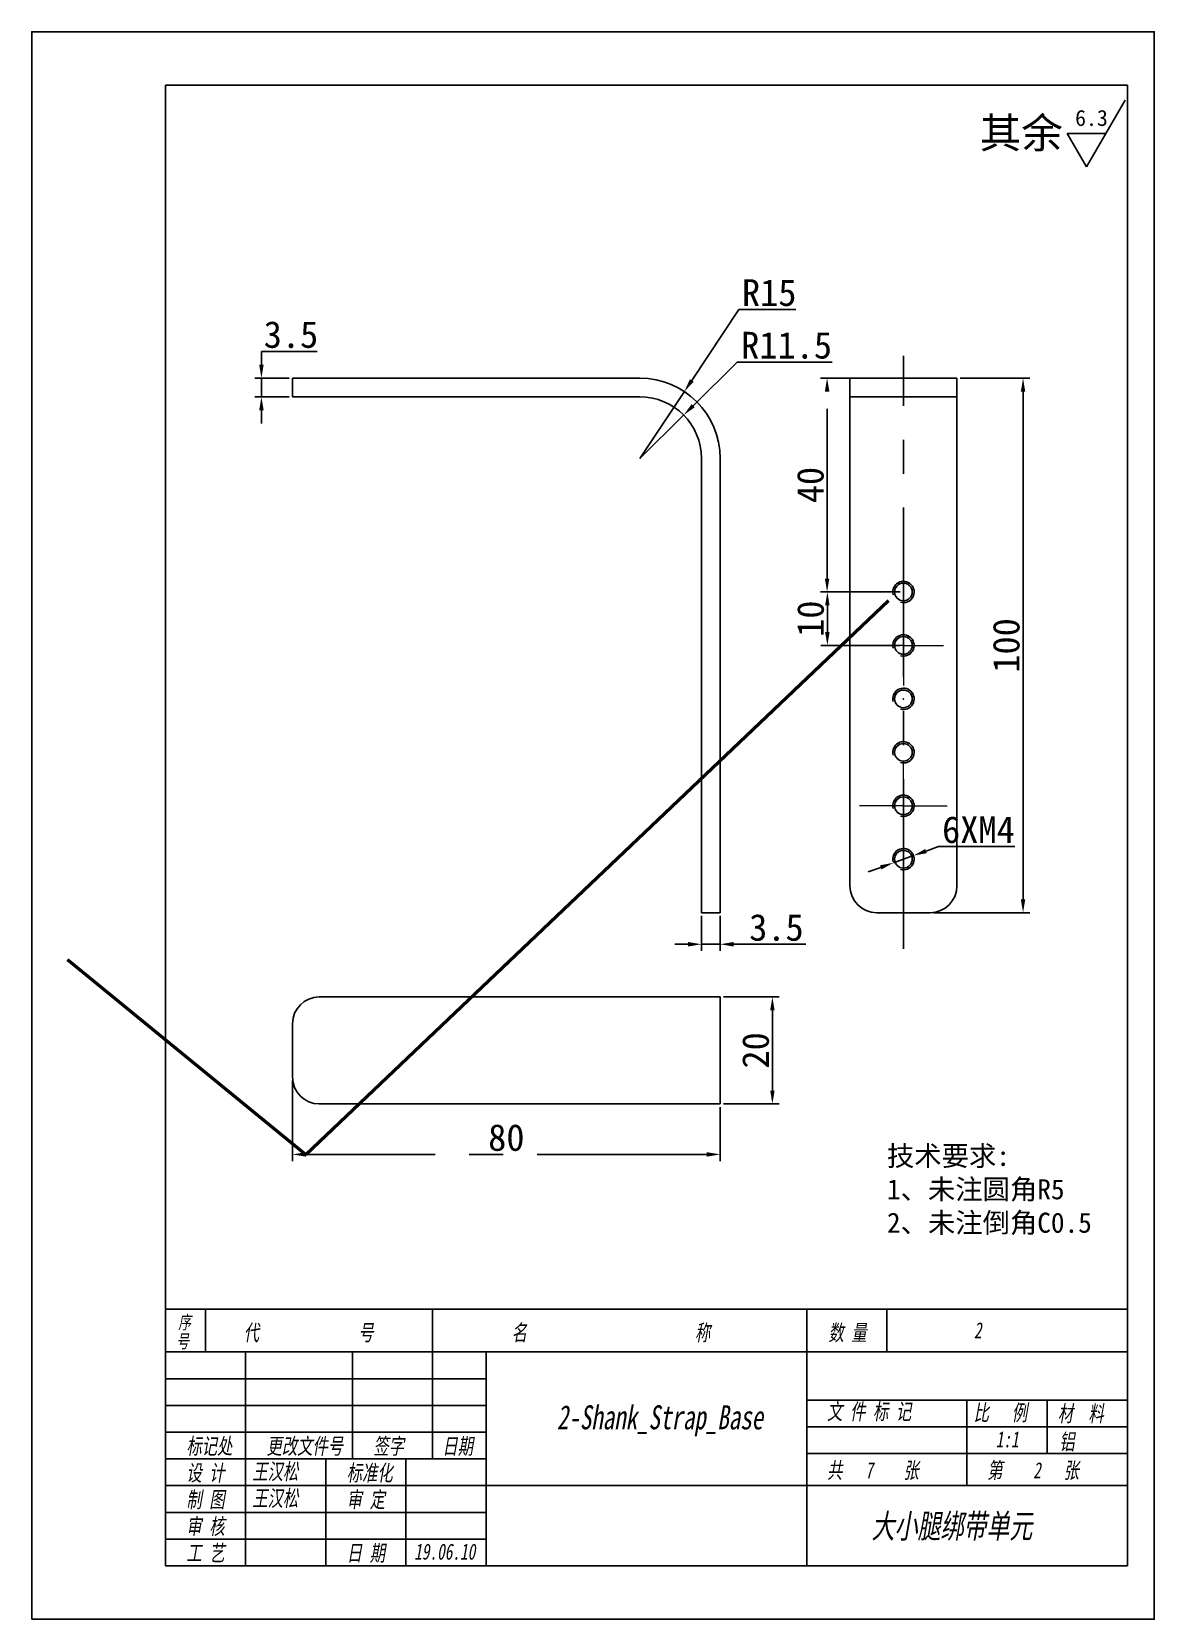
# Model space of a CAD drawing. Header units: millimetres. Extents: x 8840 to 20870, y -7456 to 1741.
# Drawn here: x 11234 to 11444, y -7023.7 to -6726.7 of the extents above; entities that cross this region are included whole.
import ezdxf

# ---------------------------------------------------------------- set-up
doc = ezdxf.new("R2010")
doc.units = ezdxf.units.MM
doc.linetypes.add('CENTER', pattern=[50.8, 31.75, -6.35, 6.35, -6.35])
doc.layers.get('0').update_dxf_attribs({"lineweight": 25})
for name, color, linetype in [('中心线', 5, 'CENTER'), ('临时线', 6, 'Continuous'), ('尺寸', 4, 'Continuous'), ('尺寸标注', 4, 'Continuous'), ('文字', 7, 'Continuous'), ('细实线', 2, 'Continuous')]:
    doc.layers.add(name, color=color, linetype=linetype)
doc.layers.add('粗实线', color=7, linetype='Continuous', lineweight=25)
doc.styles.get("Standard").update_dxf_attribs({"font": ''})
doc.styles.add('样式 2', font='', dxfattribs={"width": 0.7, "oblique": 10})
doc.styles.get('Standard').set_extended_font_data('SimSun')
doc.styles.get('样式 2').set_extended_font_data('SimSun')
doc.dimstyles.new('ISO-25 1.1', dxfattribs={"dimtxt": 5, "dimasz": 2.5, "dimexe": 1.25, "dimexo": 0.625, "dimtad": 1, "dimtoh": 1, "dimdsep": 46, "dimtxsty": 'Standard', "dimcen": 2.5, "dimclrt": 7, "dimadec": 0, "dimazin": 0, "dimtfac": 1, "dimtmove": 0, "dimatfit": 3, "dimfxl": 1, "dimarcsym": 0})

msp = doc.modelspace()

# ---------------------------------------------------------------- texts
at = {"style": '样式 2', "oblique": 10, "width": 0.7}
for s, height, p in [('序', 2.5, (11261.439, -6969.419)), ('号', 2.5, (11261.093, -6972.973)), ('代             号', 3, (11273.698, -6971.592)), ('名                      称', 3, (11323.829, -6971.592)), ('数 量', 3, (11383.086, -6971.592)), ('2', 3, (11410.301, -6971.163)), ('2-Shank_Strap_Base', 4.5, (11332.271, -6988.186)), ('文 件 标 记', 3, (11382.838, -6986.35)), ('比   例', 3, (11410.262, -6986.568)), ('材  料', 3, (11425.999, -6986.727)), ('标记处', 3, (11262.968, -6992.827)), ('更改文件号', 3, (11277.968, -6992.827)), ('签字', 3, (11297.968, -6992.827)), ('日期', 3, (11310.857, -6992.827)), ('1:1', 3, (11414.371, -6991.568)), ('铝', 3, (11426.276, -6992.011)), ('王汉松', 3, (11275.301, -6997.568)), ('共   7    张', 3, (11382.838, -6997.35)), ('第    2   张', 3, (11412.8, -6997.35)), ('设 计', 3, (11262.968, -6997.827)), ('标准化', 3, (11292.968, -6997.827)), ('制 图', 3, (11262.968, -7002.827)), ('王汉松', 3, (11275.301, -7002.568)), ('审 定', 3, (11292.968, -7002.827)), ('审 核', 3, (11262.968, -7007.827)), ('大小腿绑带单元', 4.5, (11391.161, -7008.531)), ('工 艺', 3, (11262.968, -7012.827)), ('日 期', 3, (11292.968, -7012.827)), ('19.06.10', 3, (11305.576, -7012.566))]:
    msp.add_text(s, height=height, dxfattribs=at).set_placement(p)
at = {"layer": '文字'}
msp.add_text('其余', height=5.7, dxfattribs=at).set_placement((11411.378, -6748.497))
at = {"layer": '文字', "ltscale": 0.1, "insert": (11394.025, -6935.154), "char_height": 3.75, "width": 54.13968, "attachment_point": 1}
msp.add_mtext('{\\fSimSun|b0|i0|c134|p2;技术要求:\\P1、未注圆角R5\\P2、未注倒角C0.5}', dxfattribs=at)

# ---------------------------------------------------------------- blocks, each defined once
blk = doc.blocks.new('ra')
at = {"layer": '细实线'}
for p, q in [((0, 0), (6, 10.39)), ((-3, 5.2), (0, 0)), ((-3, 5.2), (3, 5.2))]:
    blk.add_line(p, q, dxfattribs=at)
at = {"layer": '文字'}
blk.add_attdef('RA', (-1.78, 6.39), '', height=2.5, dxfattribs=at)
blk = doc.blocks.new('SW_CENTERMARKSYMBOL_0')
at = {"color": 0, "linetype": 'Continuous', "lineweight": 0}
for p, q in [((0, 5), (0, 7.5)), ((0, 0), (0, 5)), ((-5, 0), (-7.5, 0)), ((0, 0), (-5, 0)), ((0, 0), (0, -5)), ((0, 0), (5, 0)), ((5, 0), (7.5, 0)), ((0, -5), (0, -7.5))]:
    blk.add_line(p, q, dxfattribs=at)
blk = doc.blocks.new('SW_CENTERMARKSYMBOL_1')
at = {"color": 0, "linetype": 'Continuous', "lineweight": 0}
for p, q in [((0, 5), (0, 8.2)), ((0, 0), (0, 5)), ((-5, 0), (-8.2, 0)), ((0, 0), (-5, 0)), ((0, 0), (0, -5)), ((0, 0), (5, 0)), ((5, 0), (8.2, 0)), ((0, -5), (0, -8.2))]:
    blk.add_line(p, q, dxfattribs=at)
blk = doc.blocks.new('*D1089')
at = {"layer": 'Defpoints', "color": 0, "lineweight": 30}
for p in [(11407.11, -6791.53), (11402.11, -6891.53), (11419.49, -6891.53)]:
    blk.add_point(p, dxfattribs=at)
at = {"layer": '尺寸标注', "color": 0, "lineweight": -2}
for p, q in [((11407.73, -6791.53), (11420.74, -6791.53)), ((11419.49, -6794.03), (11419.49, -6889.03)), ((11402.73, -6891.53), (11420.74, -6891.53))]:
    blk.add_line(p, q, dxfattribs=at)
at = {"layer": '尺寸标注', "color": 0, "lineweight": 30}
for points in [[(11419.07, -6794.03), (11419.9, -6794.03), (11419.49, -6791.53)], [(11419.07, -6889.03), (11419.9, -6889.03), (11419.49, -6891.53)]]:
    blk.add_solid(points, dxfattribs=at)
at = {"layer": '尺寸标注', "color": 7, "insert": (11416.36, -6841.53), "char_height": 5, "attachment_point": 5, "rotation": 90}
blk.add_mtext('100', dxfattribs=at)
blk = doc.blocks.new('*D1090')
at = {"layer": 'Defpoints', "color": 0, "linetype": 'CENTER', "lineweight": 30}
for p in [(11282.82, -6922.3), (11362.82, -6927.3), (11282.82, -6936.76)]:
    blk.add_point(p, dxfattribs=at)
at = {"layer": '尺寸标注', "color": 0, "linetype": 'CENTER', "lineweight": -2}
for p, q in [((11282.82, -6922.93), (11282.82, -6938.01)), ((11362.82, -6927.93), (11362.82, -6938.01)), ((11360.32, -6936.76), (11285.32, -6936.76))]:
    blk.add_line(p, q, dxfattribs=at)
at = {"layer": '尺寸标注', "color": 0, "linetype": 'CENTER', "lineweight": 30}
for points in [[(11285.32, -6936.34), (11285.32, -6937.17), (11282.82, -6936.76)], [(11360.32, -6936.34), (11360.32, -6937.17), (11362.82, -6936.76)]]:
    blk.add_solid(points, dxfattribs=at)
at = {"layer": '尺寸标注', "color": 7, "linetype": 'CENTER', "insert": (11322.82, -6933.63), "char_height": 5, "attachment_point": 5}
blk.add_mtext('80', dxfattribs=at)
blk = doc.blocks.new('*D1091')
at = {"layer": 'Defpoints', "color": 0, "linetype": 'CENTER', "lineweight": 30}
for p in [(11359.32, -6891.53), (11362.82, -6891.53), (11362.82, -6897.44)]:
    blk.add_point(p, dxfattribs=at)
at = {"layer": '尺寸标注', "color": 0, "linetype": 'CENTER', "lineweight": -2}
for p, q in [((11359.32, -6892.15), (11359.32, -6898.69)), ((11362.82, -6892.15), (11362.82, -6898.69)), ((11356.82, -6897.44), (11354.32, -6897.44)), ((11359.32, -6897.44), (11362.82, -6897.44)), ((11365.32, -6897.44), (11378.87, -6897.44))]:
    blk.add_line(p, q, dxfattribs=at)
at = {"layer": '尺寸标注', "color": 0, "linetype": 'CENTER', "lineweight": 30}
for points in [[(11356.82, -6897.02), (11356.82, -6897.86), (11359.32, -6897.44)], [(11365.32, -6897.02), (11365.32, -6897.86), (11362.82, -6897.44)]]:
    blk.add_solid(points, dxfattribs=at)
at = {"layer": '尺寸标注', "color": 7, "linetype": 'CENTER', "insert": (11373.35, -6894.32), "char_height": 5, "attachment_point": 5}
blk.add_mtext('3.5', dxfattribs=at)
blk = doc.blocks.new('*D1092')
at = {"layer": 'Defpoints', "color": 0, "linetype": 'CENTER', "lineweight": 30}
for p in [(11277, -6791.53), (11282.82, -6791.53), (11282.82, -6795.03)]:
    blk.add_point(p, dxfattribs=at)
at = {"layer": '尺寸标注', "color": 0, "linetype": 'CENTER', "lineweight": -2}
for p, q in [((11277, -6789.03), (11277, -6786.53)), ((11277, -6786.53), (11287.43, -6786.53)), ((11282.19, -6791.53), (11275.75, -6791.53)), ((11277, -6795.03), (11277, -6791.53)), ((11282.19, -6795.03), (11275.75, -6795.03)), ((11277, -6797.53), (11277, -6800.03))]:
    blk.add_line(p, q, dxfattribs=at)
at = {"layer": '尺寸标注', "color": 0, "linetype": 'CENTER', "lineweight": 30}
for points in [[(11276.58, -6789.03), (11277.42, -6789.03), (11277, -6791.53)], [(11276.58, -6797.53), (11277.42, -6797.53), (11277, -6795.03)]]:
    blk.add_solid(points, dxfattribs=at)
at = {"layer": '尺寸标注', "color": 7, "linetype": 'CENTER', "insert": (11282.53, -6783.4), "char_height": 5, "attachment_point": 5}
blk.add_mtext('3.5', dxfattribs=at)
blk = doc.blocks.new('*D1093')
at = {"layer": 'Defpoints', "color": 0, "linetype": 'CENTER', "lineweight": 30}
for p in [(11362.82, -6907.3), (11372.59, -6907.3), (11362.82, -6927.3)]:
    blk.add_point(p, dxfattribs=at)
at = {"layer": '尺寸标注', "color": 0, "linetype": 'CENTER', "lineweight": -2}
for p, q in [((11363.44, -6907.3), (11373.84, -6907.3)), ((11372.59, -6924.8), (11372.59, -6909.8)), ((11363.44, -6927.3), (11373.84, -6927.3))]:
    blk.add_line(p, q, dxfattribs=at)
at = {"layer": '尺寸标注', "color": 0, "linetype": 'CENTER', "lineweight": 30}
for points in [[(11372.18, -6909.8), (11373.01, -6909.8), (11372.59, -6907.3)], [(11372.18, -6924.8), (11373.01, -6924.8), (11372.59, -6927.3)]]:
    blk.add_solid(points, dxfattribs=at)
at = {"layer": '尺寸标注', "color": 7, "linetype": 'CENTER', "insert": (11369.47, -6917.3), "char_height": 5, "attachment_point": 5, "rotation": 90}
blk.add_mtext('20', dxfattribs=at)
blk = doc.blocks.new('*D1094')
at = {"layer": 'Defpoints', "color": 0, "linetype": 'CENTER', "lineweight": 30}
for p in [(11382.88, -6831.53), (11397.11, -6831.53), (11397.11, -6841.53)]:
    blk.add_point(p, dxfattribs=at)
at = {"layer": '尺寸标注', "color": 0, "linetype": 'CENTER', "lineweight": -2}
for p, q in [((11396.48, -6831.53), (11381.63, -6831.53)), ((11382.88, -6839.03), (11382.88, -6834.03)), ((11396.48, -6841.53), (11381.63, -6841.53))]:
    blk.add_line(p, q, dxfattribs=at)
at = {"layer": '尺寸标注', "color": 0, "linetype": 'CENTER', "lineweight": 30}
for points in [[(11382.46, -6834.03), (11383.29, -6834.03), (11382.88, -6831.53)], [(11382.46, -6839.03), (11383.29, -6839.03), (11382.88, -6841.53)]]:
    blk.add_solid(points, dxfattribs=at)
at = {"layer": '尺寸标注', "color": 7, "linetype": 'CENTER', "insert": (11379.75, -6836.53), "char_height": 5, "attachment_point": 5, "rotation": 90}
blk.add_mtext('10', dxfattribs=at)
blk = doc.blocks.new('*D1095')
at = {"layer": 'Defpoints', "color": 0, "linetype": 'CENTER', "lineweight": 30}
for p in [(11382.83, -6791.53), (11397.11, -6791.53), (11397.11, -6831.53)]:
    blk.add_point(p, dxfattribs=at)
at = {"layer": '尺寸标注', "color": 0, "linetype": 'CENTER', "lineweight": -2}
for p, q in [((11396.48, -6791.53), (11381.58, -6791.53)), ((11382.83, -6829.03), (11382.83, -6794.03)), ((11396.48, -6831.53), (11381.58, -6831.53))]:
    blk.add_line(p, q, dxfattribs=at)
at = {"layer": '尺寸标注', "color": 0, "linetype": 'CENTER', "lineweight": 30}
for points in [[(11382.41, -6794.03), (11383.25, -6794.03), (11382.83, -6791.53)], [(11382.41, -6829.03), (11383.25, -6829.03), (11382.83, -6831.53)]]:
    blk.add_solid(points, dxfattribs=at)
at = {"layer": '尺寸标注', "color": 7, "linetype": 'CENTER', "insert": (11379.71, -6811.53), "char_height": 5, "attachment_point": 5, "rotation": 90}
blk.add_mtext('40', dxfattribs=at)
blk = doc.blocks.new('*D1010')
at = {"layer": 'Defpoints', "color": 0, "linetype": 'CENTER', "lineweight": 30}
for p in [(11355.99, -6798.44), (11347.82, -6806.53)]:
    blk.add_point(p, dxfattribs=at)
at = {"layer": '尺寸标注', "color": 0, "linetype": 'CENTER', "lineweight": -2}
for p, q in [((11366.02, -6788.53), (11357.77, -6796.68)), ((11383.8, -6788.53), (11366.02, -6788.53)), ((11347.82, -6806.53), (11355.99, -6798.44))]:
    blk.add_line(p, q, dxfattribs=at)
at = {"layer": '尺寸标注', "color": 0, "linetype": 'CENTER', "lineweight": 30}
blk.add_solid([(11357.48, -6796.39), (11358.06, -6796.98), (11355.99, -6798.44)], dxfattribs=at)
at = {"layer": '尺寸标注', "color": 7, "linetype": 'CENTER', "insert": (11375.25, -6785.4), "char_height": 5, "attachment_point": 5}
blk.add_mtext('R11.5', dxfattribs=at)
blk = doc.blocks.new('*D1011')
at = {"layer": 'Defpoints', "color": 0, "linetype": 'CENTER', "lineweight": 30}
for p in [(11356.12, -6794.04), (11347.82, -6806.53)]:
    blk.add_point(p, dxfattribs=at)
at = {"layer": '尺寸标注', "color": 0, "linetype": 'CENTER', "lineweight": -2}
for p, q in [((11366.34, -6778.68), (11357.51, -6791.96)), ((11376.99, -6778.68), (11366.34, -6778.68)), ((11347.82, -6806.53), (11356.12, -6794.04))]:
    blk.add_line(p, q, dxfattribs=at)
at = {"layer": '尺寸标注', "color": 0, "linetype": 'CENTER', "lineweight": 30}
blk.add_solid([(11357.16, -6791.73), (11357.86, -6792.19), (11356.12, -6794.04)], dxfattribs=at)
at = {"layer": '尺寸标注', "color": 7, "linetype": 'CENTER', "insert": (11371.99, -6775.56), "char_height": 5, "attachment_point": 5}
blk.add_mtext('R15', dxfattribs=at)
blk = doc.blocks.new('*D1097')
at = {"layer": 'Defpoints', "color": 0, "linetype": 'CENTER', "lineweight": 30}
for p in [(11398.99, -6880.85), (11395.23, -6882.21)]:
    blk.add_point(p, dxfattribs=at)
at = {"layer": '尺寸标注', "color": 0, "linetype": 'CENTER', "lineweight": -2}
for p, q in [((11395.23, -6882.21), (11398.99, -6880.85)), ((11403.69, -6879.16), (11401.34, -6880.01)), ((11417.96, -6879.16), (11403.69, -6879.16)), ((11392.87, -6883.05), (11390.52, -6883.9))]:
    blk.add_line(p, q, dxfattribs=at)
at = {"layer": '尺寸标注', "color": 0, "linetype": 'CENTER', "lineweight": 30}
for points in [[(11401.2, -6879.61), (11401.48, -6880.4), (11398.99, -6880.85)], [(11392.73, -6882.66), (11393.01, -6883.44), (11395.23, -6882.21)]]:
    blk.add_solid(points, dxfattribs=at)
at = {"layer": '尺寸标注', "color": 7, "linetype": 'CENTER', "insert": (11411.14, -6876.03), "char_height": 5, "attachment_point": 5}
blk.add_mtext('6XM4', dxfattribs=at)
blk = doc.blocks.new('CHECK_DWG')
at = {"layer": '粗实线', "color": 1, "linetype": 'ByBlock', "lineweight": 50}
blk.add_line((0, 0), (109.02, 103.6), dxfattribs=at)
at = {"layer": '粗实线', "color": 1, "linetype": 'ByBlock', "lineweight": 50, "ltscale": 2}
blk.add_line((-44.59, 36.45), (0, 0), dxfattribs=at)

# ---------------------------------------------------------------- dimensions: what is measured, and where the dimension line sits
at = {"layer": '尺寸标注', "linetype": 'CENTER'}
for mpoint, picture, middle in [((11356.125, -6794.038), '*D1011', (11371.988, -6778.685)), ((11355.994, -6798.441), '*D1010', (11375.246, -6788.526))]:
    dim = msp.add_radius_dim(center=(11347.818, -6806.529), mpoint=mpoint, dimstyle='ISO-25 1.1', dxfattribs=at)
    dim.commit()
    dim.dimension.update_dxf_attribs({"geometry": picture, "text_midpoint": middle, "dimtype": 164})
for base, p1, p2, picture, middle in [((11277, -6791.529), (11282.818, -6795.029), (11282.818, -6791.529), '*D1092', (11282.528, -6783.404)), ((11382.831, -6791.529), (11397.107, -6831.529), (11397.107, -6791.529), '*D1095', (11379.706, -6811.529)), ((11382.875, -6831.529), (11397.107, -6841.529), (11397.107, -6831.529), '*D1094', (11379.75, -6836.529)), ((11372.592, -6907.303), (11362.818, -6927.303), (11362.818, -6907.303), '*D1093', (11369.467, -6917.303))]:
    dim = msp.add_linear_dim(base=base, p1=p1, p2=p2, angle=90, dimstyle='ISO-25 1.1', dxfattribs=at)
    dim.commit()
    dim.dimension.update_dxf_attribs({"geometry": picture, "text_midpoint": middle})
at = {"layer": '尺寸标注'}
dim = msp.add_linear_dim(base=(11419.487, -6891.529), p1=(11407.107, -6791.529), p2=(11402.107, -6891.529), angle=90, dimstyle='ISO-25 1.1', dxfattribs=at)
dim.commit()
dim.dimension.update_dxf_attribs({"geometry": '*D1089', "text_midpoint": (11416.362, -6841.529)})
at = {"layer": '尺寸标注', "linetype": 'CENTER'}
dim = msp.add_diameter_dim_2p(p1=(11395.226, -6882.206), p2=(11398.989, -6880.852), text='6XM4', dimstyle='ISO-25 1.1', dxfattribs=at)
dim.commit()
dim.dimension.update_dxf_attribs({"geometry": '*D1097', "text_midpoint": (11411.139, -6876.034)})
for base, p1, p2, picture, middle in [((11362.818, -6897.441), (11359.318, -6891.529), (11362.818, -6891.529), '*D1091', (11373.346, -6894.316)), ((11282.818, -6936.756), (11362.818, -6927.303), (11282.818, -6922.303), '*D1090', (11322.818, -6933.631))]:
    dim = msp.add_linear_dim(base=base, p1=p1, p2=p2, dimstyle='ISO-25 1.1', dxfattribs=at)
    dim.commit()
    dim.dimension.update_dxf_attribs({"geometry": picture, "text_midpoint": middle})

# ---------------------------------------------------------------- linework, layer by layer
for p, q in [((11439.032, -6736.721), (11259.032, -6736.721)), ((11259.032, -6736.721), (11259.032, -7013.721)), ((11439.032, -7013.721), (11439.032, -6736.721)), ((11259.032, -6965.721), (11439.032, -6965.721)), ((11266.532, -6965.721), (11266.532, -6973.721)), ((11309.032, -6965.721), (11309.032, -6973.721)), ((11379.032, -6965.721), (11379.032, -7013.721)), ((11394.032, -6965.721), (11394.032, -6973.721)), ((11259.032, -6973.721), (11439.032, -6973.721)), ((11319.032, -6973.721), (11319.032, -7013.721)), ((11379.032, -6982.721), (11439.032, -6982.721)), ((11259.032, -6988.721), (11319.032, -6988.721)), ((11319.032, -6998.721), (11439.032, -6998.721)), ((11259.032, -7013.721), (11439.032, -7013.721))]:
    msp.add_line(p, q)
msp.add_lwpolyline([(11234.032, -7023.721), (11444.032, -7023.721), (11444.032, -6726.721), (11234.032, -6726.721)], close=True)
at = {"layer": '中心线'}
msp.add_line((11397.107, -6898.299), (11397.107, -6787.322), dxfattribs=at)
at = {"layer": '临时线'}
for p, q in [((11274.032, -6973.721), (11274.032, -7013.721)), ((11294.032, -6973.721), (11294.032, -6993.721)), ((11309.032, -6973.721), (11309.032, -6993.721)), ((11259.032, -6978.721), (11319.032, -6978.721)), ((11259.032, -6983.721), (11319.032, -6983.721)), ((11408.993, -6982.721), (11408.993, -6998.721)), ((11423.993, -6982.721), (11423.993, -6992.721)), ((11379.032, -6987.721), (11439.032, -6987.721)), ((11259.032, -6993.721), (11319.032, -6993.721)), ((11289.032, -6993.721), (11289.032, -7013.721)), ((11304.032, -6993.721), (11304.032, -7013.721)), ((11379.032, -6992.721), (11439.032, -6992.721)), ((11259.032, -6998.721), (11319.032, -6998.721)), ((11259.032, -7003.721), (11319.032, -7003.721)), ((11259.032, -7008.721), (11319.032, -7008.721))]:
    msp.add_line(p, q, dxfattribs=at)
at = {"layer": '粗实线'}
for p, q in [((11282.818, -6795.029), (11282.818, -6791.529)), ((11282.818, -6791.529), (11287.818, -6791.529)), ((11287.818, -6791.529), (11347.818, -6791.529)), ((11387.107, -6795.029), (11387.107, -6791.529)), ((11387.107, -6791.529), (11392.107, -6791.529)), ((11402.107, -6791.529), (11392.107, -6791.529)), ((11402.107, -6791.529), (11407.107, -6791.529)), ((11407.107, -6791.529), (11407.107, -6795.029)), ((11287.818, -6795.029), (11282.818, -6795.029)), ((11287.818, -6795.029), (11347.818, -6795.029)), ((11392.107, -6795.029), (11387.107, -6795.029)), ((11387.107, -6806.529), (11387.107, -6795.029)), ((11402.107, -6795.029), (11392.107, -6795.029)), ((11407.107, -6795.029), (11402.107, -6795.029)), ((11407.107, -6806.529), (11407.107, -6795.029)), ((11359.318, -6806.529), (11359.318, -6886.529)), ((11362.818, -6806.529), (11362.818, -6886.529)), ((11387.107, -6806.529), (11387.107, -6886.529)), ((11407.107, -6806.529), (11407.107, -6886.529)), ((11359.318, -6891.529), (11359.318, -6886.529)), ((11362.818, -6886.529), (11362.818, -6891.529)), ((11362.818, -6891.529), (11359.318, -6891.529)), ((11402.107, -6891.529), (11392.107, -6891.529)), ((11287.818, -6907.303), (11347.818, -6907.303)), ((11362.818, -6907.303), (11347.818, -6907.303)), ((11362.818, -6927.303), (11362.818, -6907.303)), ((11282.818, -6922.303), (11282.818, -6912.303)), ((11287.818, -6927.303), (11347.818, -6927.303)), ((11362.818, -6927.303), (11347.818, -6927.303))]:
    msp.add_line(p, q, dxfattribs=at)
for centre in [(11397.107, -6831.529), (11397.107, -6841.529), (11397.107, -6851.529), (11397.107, -6861.529), (11397.107, -6871.529), (11397.107, -6881.529)]:
    msp.add_circle(centre, 1.65, dxfattribs=at)
for centre, radius, start, end in [((11347.818, -6806.529), 15, 0, 90), ((11347.818, -6806.529), 11.5, 0, 90), ((11397.107, -6831.529), 2, 255, 195), ((11397.107, -6841.529), 2, 255, 195), ((11397.107, -6851.529), 2, 255, 195), ((11397.107, -6861.529), 2, 255, 195), ((11397.107, -6871.529), 2, 255, 195), ((11397.107, -6881.529), 2, 255, 195), ((11392.107, -6886.529), 5, 180, 270), ((11402.107, -6886.529), 5, 270, 0), ((11287.818, -6912.303), 5, 90, 180), ((11287.818, -6922.303), 5, 180, 270)]:
    msp.add_arc(centre, radius, start, end, dxfattribs=at)
for p in [(11397.107, -6851.529), (11397.107, -6881.529)]:
    msp.add_point(p, dxfattribs=at)

# ---------------------------------------------------------------- block references
at = {"layer": '中心线'}
for name, p in [('SW_CENTERMARKSYMBOL_0', (11397.107, -6841.529)), ('SW_CENTERMARKSYMBOL_1', (11397.107, -6871.529))]:
    msp.add_blockref(name, p, dxfattribs=at)
at = {"layer": '尺寸', "xscale": 1.19999999999709, "yscale": 1.199999999999818, "zscale": 1.2}
msp.add_blockref('ra', (11431.364, -6752.013), dxfattribs=at).add_auto_attribs({'RA': '6.3'})
at = {"layer": '尺寸标注', "lineweight": 100}
msp.add_blockref('CHECK_DWG', (11285.318, -6936.756), dxfattribs=at)

msp.set_redraw_order([(e.dxf.handle, doc.entitydb.next_handle()) for e in msp.query("TEXT MTEXT ATTDEF DIMENSION ARC_DIMENSION")])  # texts and dimensions are drawn at this point

doc.saveas('drawing.dxf')
